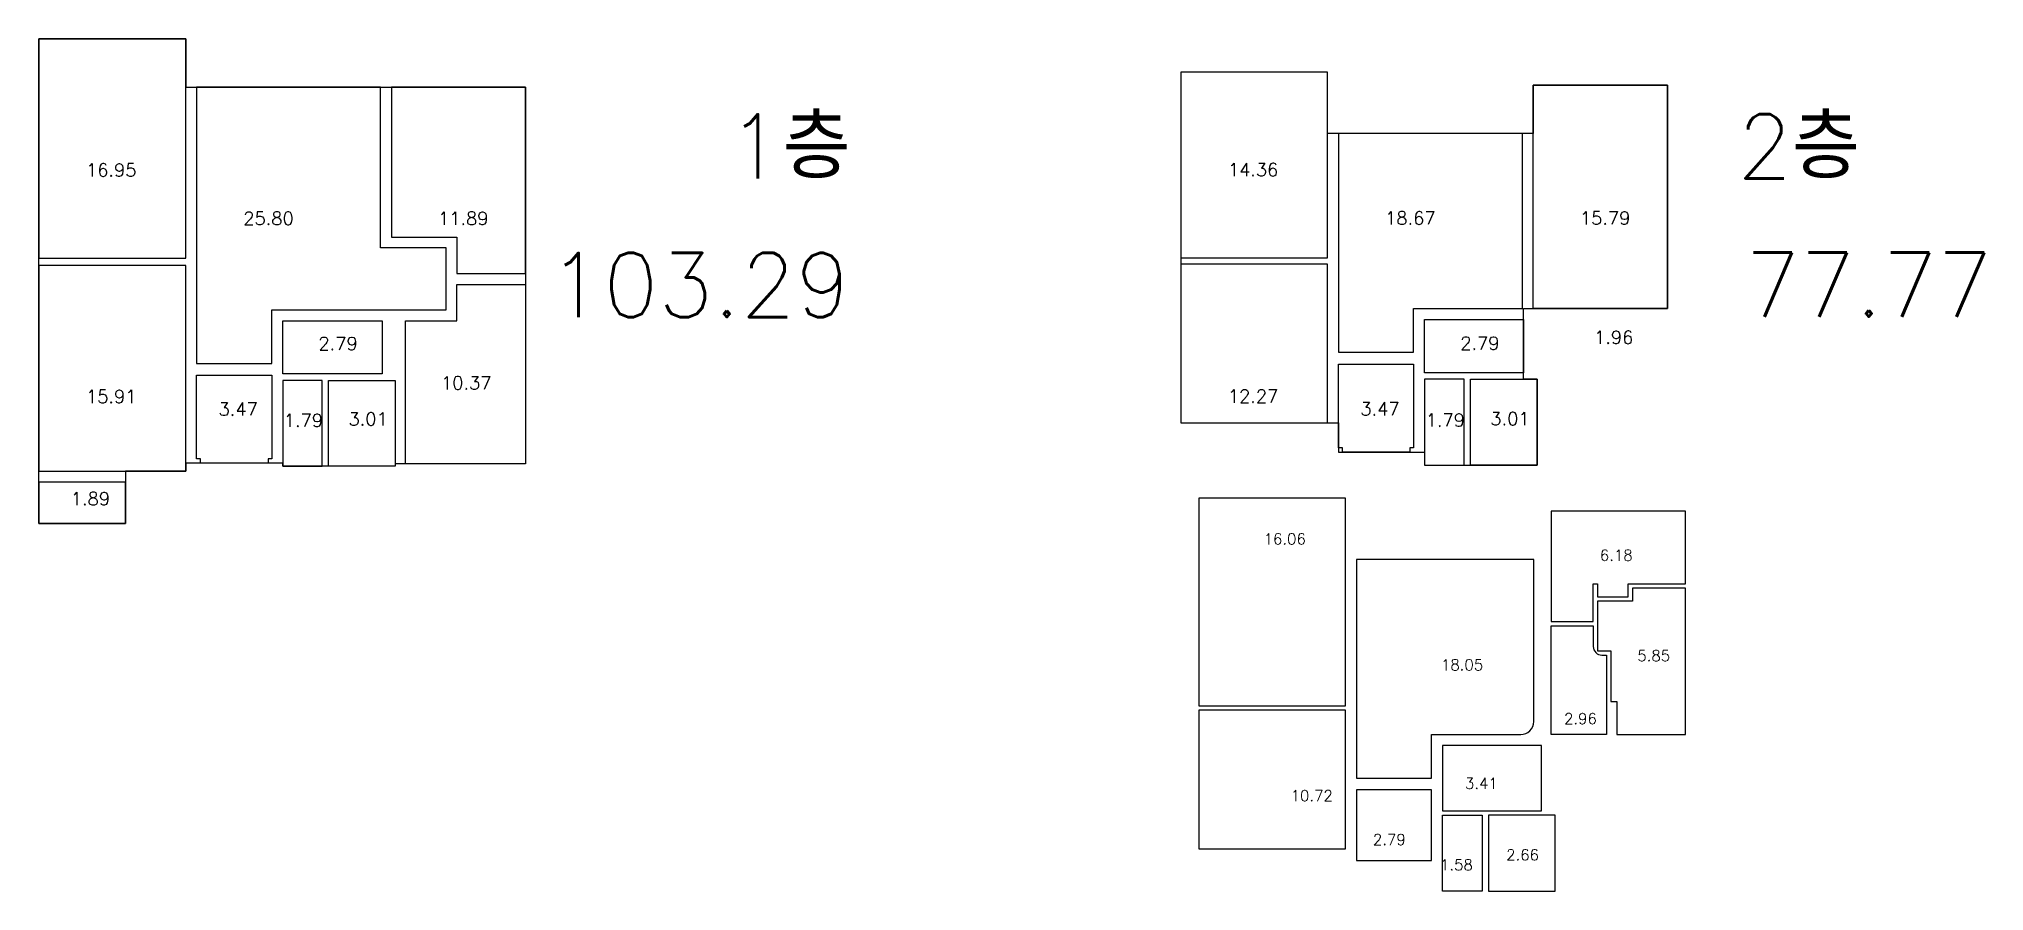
# Model space of a CAD drawing. Header units: inches. Extents: x 45519 to 207552, y -100391 to 47052.
# Drawn here: x 52208 to 96853, y -1631 to 17916 of the extents above; entities that cross this region are included whole.
import ezdxf
from ezdxf.enums import TextEntityAlignment as Align

# ---------------------------------------------------------------- set-up
doc = ezdxf.new("R2010")
doc.units = ezdxf.units.IN
doc.header["$LTSCALE"] = 100
doc.header["$MEASUREMENT"] = 0
doc.layers.add('CO-BATH', color=6, linetype='Continuous')
doc.layers.add('도면층6', color=6, linetype='Continuous')
doc.styles.get("Standard").update_dxf_attribs({"font": 'txt.shx', "bigfont": 'whgtxt.shx'})

msp = doc.modelspace()

# ---------------------------------------------------------------- texts
for s, p in [('16.06', (81285.9, 6320.9)), ('6.18', (88786.5, 5946.6)), ('18.05', (85356.6, 3432.5)), ('5.85', (89647.4, 3643.3)), ('2.96', (87965, 2198.7)), ('3.41', (85691.4, 713.3)), ('10.72', (81904.9, 431)), ('2.79', (83578.8, -574.7)), ('2.66', (86636.4, -925.4)), ('1.58', (85119.2, -1154))]:
    msp.add_text(s, height=251.1).set_placement(p, align=Align.RIGHT)
at = {"layer": '도면층6'}
for s, height, p in [('1층', 1470.64, (70834.6, 14716.9)), ('2층', 1470.64, (94001.9, 14716.9)), ('16.95', 300, (54445.9, 14759.3)), ('14.36', 300, (80653.2, 14766.8)), ('25.80', 300, (58055.9, 13649.3)), ('11.89', 300, (62525.9, 13649.3)), ('18.67', 300, (84263.2, 13656.8)), ('15.79', 300, (88733.2, 13656.8)), ('103.29', 1470.64, (70834.6, 11536.7)), ('77.77', 1470.64, (97042, 11544.2)), ('1.96', 300, (88801.9, 10921.1)), ('2.79', 300, (59522.9, 10778.2)), ('2.79', 300, (85730.2, 10785.7)), ('15.91', 300, (54445.9, 9564.3)), ('10.37', 300, (62594.6, 9875.9)), ('12.27', 300, (80653.2, 9571.8)), ('3.47', 300, (57230.3, 9274.4)), ('3.47', 300, (83437.6, 9281.9)), ('1.79', 300, (58728.8, 9015.5)), ('3.01', 300, (60213.4, 9047.1)), ('1.79', 300, (84936.1, 9022.9)), ('3.01', 300, (86420.7, 9054.6)), ('1.89', 300, (53839.9, 7219.2))]:
    msp.add_text(s, height=height, dxfattribs=at).set_placement(p, align=Align.RIGHT)

# ---------------------------------------------------------------- linework, layer by layer
for points in [[(82198.1, 7384), (78828.1, 7384), (78828.1, 2619), (82198.1, 2619.3), (82198.1, 7384)], [(89998.1, 7086), (86918.1, 7086), (86918.1, 4550.5), (87883.1, 4550.5), (87883.1, 5420), (87983.1, 5420), (87983.1, 5120), (88683.1, 5120), (88683.1, 5420), (89998.1, 5420), (89998.1, 7086)], [(89998.1, 5320), (88783.1, 5320), (88783.1, 5020), (87983.1, 5020), (87983.1, 3881), (88283.1, 3881), (88283.1, 2716), (88423.1, 2716), (88423.1, 1959), (89998.1, 1959), (89998.1, 5320)]]:
    msp.add_lwpolyline(points)
for points in [[(82448.1, 5974), (82448.1, 959), (84173.1, 959), (84173.1, 1959), (86218.1, 1959, 0.4142136), (86518.1, 2259), (86518.1, 5974), (82448.1, 5974)], [(86918.1, 4450.5), (87883.1, 4450.5), (87883.1, 3981, 0.4142136), (88083.1, 3781), (88183.1, 3781), (88183.1, 1959), (86918.1, 1959), (86918.1, 4450.5)]]:
    msp.add_lwpolyline(points, format="xyb")
for points in [[(78828.1, -661), (82198.1, -661), (82198.1, 2519), (78828.1, 2519)], [(84423.1, 209), (86693.1, 209), (86693.1, 1709), (84423.1, 1709)], [(84173.1, 689), (82448.1, 689), (82448.1, -931), (84173.1, -931)], [(84423.1, 109), (85333.1, 109), (85333.1, -1631), (84423.1, -1631)], [(85478.1, -1631), (87008.1, -1631), (87008.1, 109), (85478.1, 109)]]:
    msp.add_lwpolyline(points, close=True)
at = {"layer": 'CO-BATH'}
for points in [[(52207.6, 12886.5), (55577.6, 12886.5), (55577.6, 17916.5), (52207.6, 17916.5)], [(52207.6, 17916.5), (55577.6, 17916.5), (55577.6, 16806.5), (63377.6, 16806.5), (63377.6, 8166.5), (60387.6, 8166.5), (60387.6, 8116.5), (57802.4, 8116.5), (57802.4, 8181.5), (55577.6, 8181.5), (55577.6, 8001.5), (54197.6, 8001.5), (54197.6, 6801.5), (52207.6, 6801.5)], [(78414.9, 12893.9), (81784.9, 12893.9), (81784.9, 17153.9), (78414.9, 17153.9)], [(78414.9, 17153.9), (78414.9, 9108.9), (82034.9, 9108.9), (82034.9, 8438.9), (83759.9, 8438.9), (84009.7, 8438.9), (84009.7, 8138.9), (86594.9, 8138.9), (86594.9, 10108.9), (86279.9, 10108.9), (86279.9, 11728.9), (89584.9, 11728.9), (89584.9, 16854.9), (86504.9, 16854.9), (86504.9, 15743.9), (81784.9, 15743.9), (81784.9, 17153.9)], [(61552.6, 11701.5), (61552.6, 13121.5), (60047.6, 13121.5), (60047.6, 16806.5), (55827.6, 16806.5), (55827.6, 10471.5), (57552.6, 10471.5), (57552.6, 11701.5)], [(63377.6, 16806.5), (60297.6, 16806.5), (60297.6, 13371.5), (61802.6, 13371.5), (61802.6, 12536.5), (63377.6, 12536.5)], [(86504.9, 16854.9), (89584.9, 16854.9), (89584.9, 11728.9), (86504.9, 11728.9)], [(86254.9, 15743.9), (82034.9, 15743.9), (82034.9, 10728.9), (83759.9, 10728.9), (83759.9, 11728.9), (86254.9, 11728.9)], [(52207.6, 8001.5), (55577.6, 8001.5), (55577.6, 12721.5), (52207.6, 12721.5)], [(78414.9, 9108.9), (81784.9, 9108.9), (81784.9, 12748.9), (78414.9, 12748.9)], [(61802.6, 12286.5), (63377.6, 12286.5), (63377.6, 8166.5), (60622.6, 8166.5), (60622.6, 11451.5), (61802.6, 11451.5)], [(60087.6, 10231.5), (57802.6, 10231.5), (57802.6, 11451.5), (60087.6, 11451.5)], [(86279.9, 10258.9), (84009.9, 10258.9), (84009.9, 11478.9), (86279.9, 11478.9)], [(82034.9, 10458.9), (83759.9, 10458.9), (83759.9, 8538.9), (83674.9, 8538.9), (83674.9, 8438.9), (82124.9, 8438.9), (82124.9, 8538.9), (82034.9, 8538.9)], [(55827.6, 10201.5), (57552.6, 10201.5), (57552.6, 8281.5), (57467.6, 8281.5), (57467.6, 8181.5), (55917.6, 8181.5), (55917.6, 8281.5), (55827.6, 8281.5)], [(57802.4, 8116.5), (58712.4, 8116.5), (58712.4, 10081.5), (57802.4, 10081.5)], [(58857.6, 10081.5), (60387.6, 10081.5), (60387.6, 8116.5), (58857.6, 8116.5)], [(84009.7, 8138.9), (84919.7, 8138.9), (84919.7, 10108.9), (84009.7, 10108.9)], [(85064.9, 10108.9), (86594.9, 10108.9), (86594.9, 8138.9), (85064.9, 8138.9)], [(52207.6, 6801.5), (54197.6, 6801.5), (54197.6, 7751.5), (52207.6, 7751.5)]]:
    msp.add_lwpolyline(points, close=True, dxfattribs=at)

msp.set_redraw_order([(e.dxf.handle, doc.entitydb.next_handle()) for e in msp.query("TEXT MTEXT ATTDEF DIMENSION ARC_DIMENSION")])  # texts and dimensions are drawn at this point

doc.saveas('drawing.dxf')
